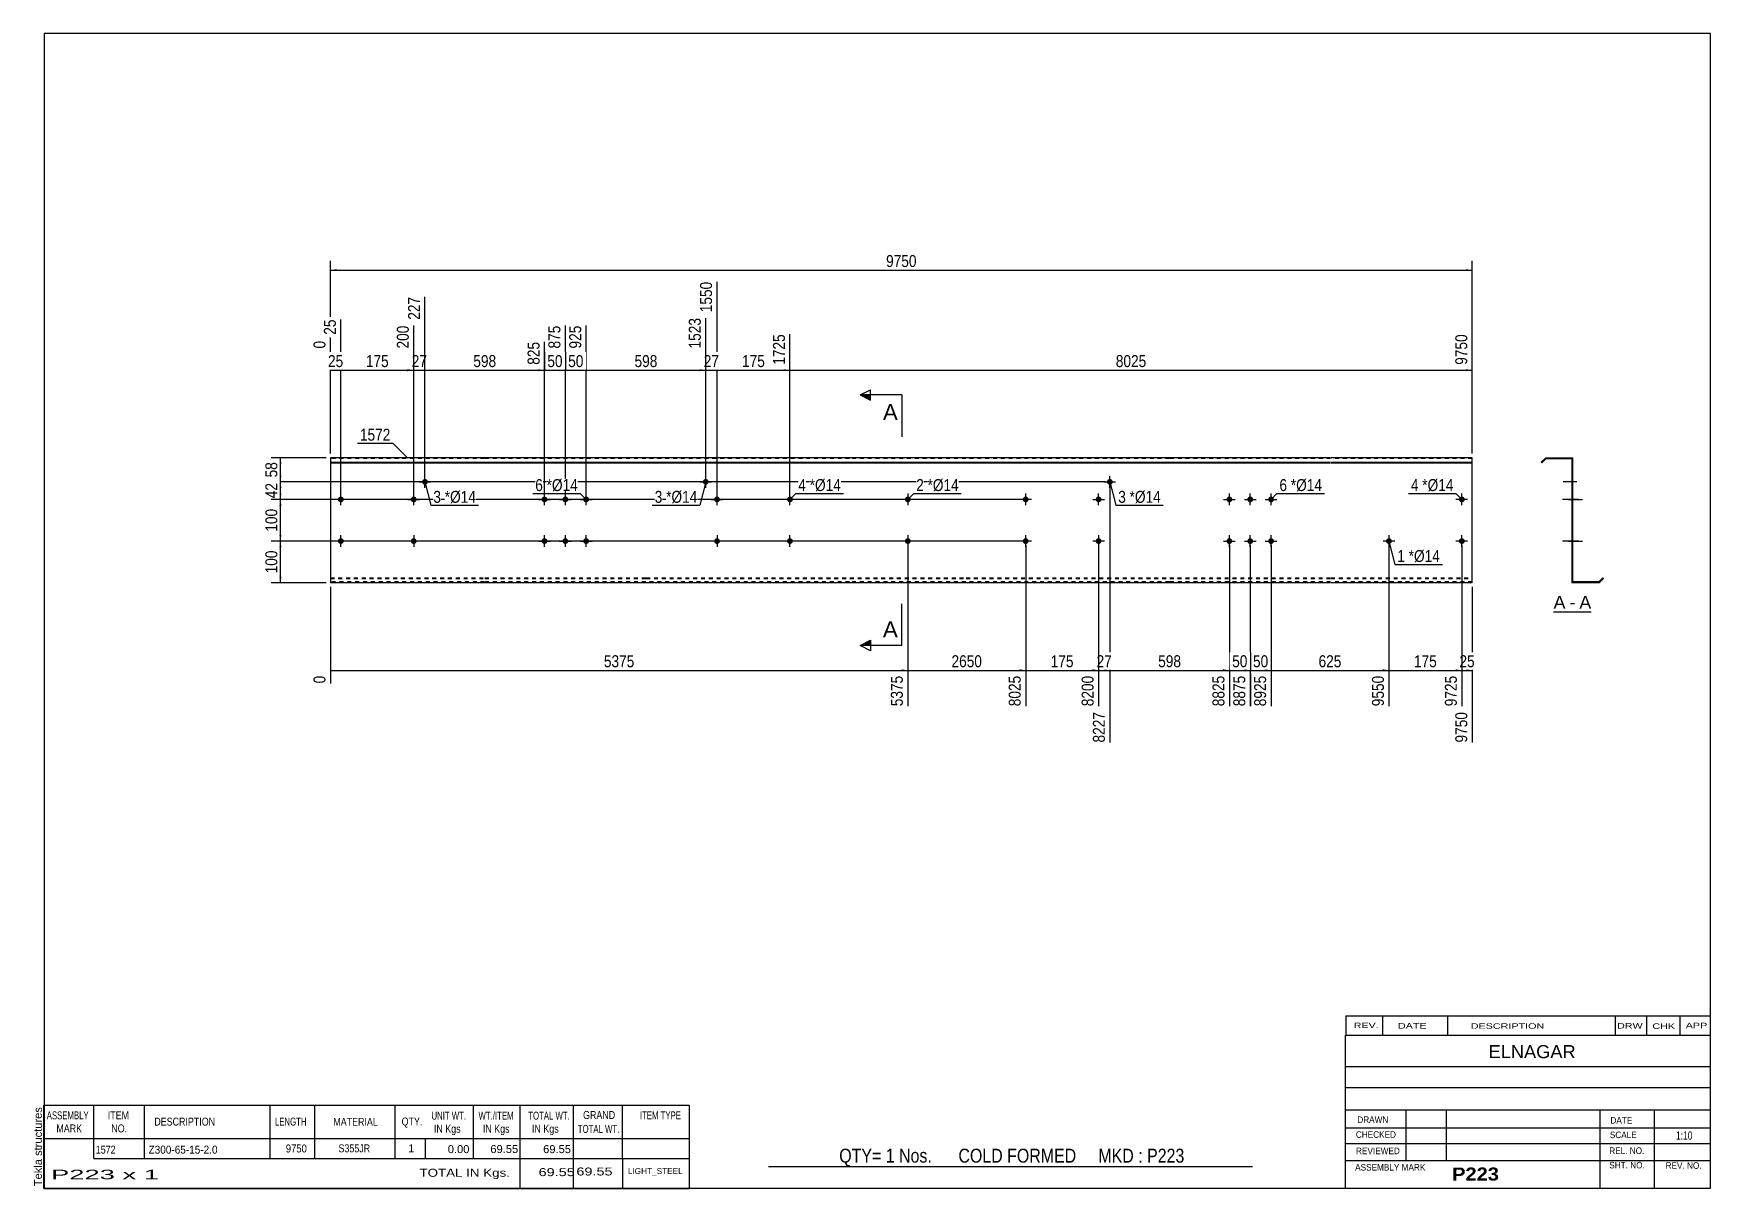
# Model space of a CAD drawing. Header units: millimetres. Extents: x -71 to 331, y -160 to 117.
import ezdxf

# ---------------------------------------------------------------- set-up
doc = ezdxf.new("R2010")
doc.units = ezdxf.units.MM
doc.linetypes.add('DXK_LINE_DOT1', pattern=[1.8814, 0.9407, -0.9407])
doc.styles.add('Arial', font='ARIAL.TTF', dxfattribs={"height": 0.2})
doc.styles.add('Arial Bold', font='ARIALBD.TTF', dxfattribs={"height": 0.2})
doc.styles.add('Arial Narrow', font='ARIALN.TTF', dxfattribs={"height": 0.2})

# ---------------------------------------------------------------- blocks, each defined once
blk = doc.blocks.new('Unknown-629084921-1988')
at = {"color": 5, "linetype": 'Continuous'}
for p, q in [((331.25, 116.75), (-68.75, 116.75)), ((-68.75, 116.75), (-68.75, -160.25)), ((331.25, -160.25), (331.25, 116.75)), ((-68.75, -160.25), (331.25, -160.25))]:
    blk.add_line(p, q, dxfattribs=at)
at = {"color": 174, "linetype": 'Continuous', "style": 'Arial'}
blk.add_text('Tekla structures', height=1.9102, rotation=90, dxfattribs=at).set_placement((-69.25, -159.75))
blk = doc.blocks.new('Unknown-629084921-12 - 1240')
at = {"color": 7, "linetype": 'Continuous'}
blk.add_line((293.6, -21.95), (302.63, -21.95), dxfattribs=at)
at = {"color": 0, "linetype": 'Continuous'}
blk.add_wipeout([(296.44, -21.2), (296.44, -18), (293.6, -18), (293.6, -21.2)], dxfattribs=at)
blk.add_wipeout([(298.82, -21.2), (298.82, -18), (297.4, -18), (297.4, -21.2)], dxfattribs=at)
at = {"color": 96, "linetype": 'Continuous', "style": 'Arial'}
blk.add_text('A', height=3.06, dxfattribs=at).set_placement((293.6, -21.2))
at = {"color": 0, "linetype": 'Continuous'}
blk.add_wipeout([(302.63, -21.2), (302.63, -18), (299.78, -18), (299.78, -21.2)], dxfattribs=at)
at = {"color": 96, "linetype": 'Continuous', "style": 'Arial'}
for s, p in [('-', (297.4, -21.2)), ('A', (299.78, -21.2))]:
    blk.add_text(s, height=3.06, dxfattribs=at).set_placement(p)
blk = doc.blocks.new('Bolt-629084921-1223 - 1203')
at = {"linetype": 'Continuous'}
blk.add_hatch(color=3, dxfattribs=at).paths.add_polyline_path([(19.3, 5, -1), (20.7, 5, -1)])
at = {"color": 3, "linetype": 'Continuous'}
for p, q in [((18.6, 5), (21.4, 5)), ((20, 3.6), (20, 6.4))]:
    blk.add_line(p, q, dxfattribs=at)
blk = doc.blocks.new('Part-629084921-1218 - 1203')
at = {"color": 2, "linetype": 'Continuous'}
for p, q in [((0, 15), (0, -15)), ((37, 15), (0, 15)), ((0, 13.94), (37, 13.94)), ((0, 13.8), (37, 13.8)), ((75.69, 15), (37.1, 15)), ((37.1, 13.94), (75.69, 13.94)), ((37.1, 13.8), (75.69, 13.8)), ((124.59, 15), (75.79, 15)), ((75.79, 13.94), (124.59, 13.94)), ((75.79, 13.8), (124.59, 13.8)), ((152.49, 15), (124.69, 15)), ((124.69, 13.94), (152.49, 13.94)), ((124.69, 13.8), (152.49, 13.8)), ((201.38, 15), (152.59, 15)), ((152.59, 13.94), (201.38, 13.94)), ((152.59, 13.8), (201.38, 13.8)), ((240.07, 15), (201.48, 15)), ((201.48, 13.94), (240.07, 13.94)), ((201.48, 13.8), (240.07, 13.8)), ((274.07, 15), (240.17, 15)), ((240.17, 13.94), (274.07, 13.94)), ((240.17, 13.8), (274.07, 13.8)), ((274.07, 13.94), (274.07, 15)), ((274.07, -15), (274.07, 13.94)), ((37, -15), (0, -15)), ((75.69, -15), (37.1, -15)), ((124.59, -15), (75.79, -15)), ((152.49, -15), (124.69, -15)), ((201.38, -15), (152.59, -15)), ((240.07, -15), (201.48, -15)), ((274.07, -15), (240.17, -15))]:
    blk.add_line(p, q, dxfattribs=at)
at = {"color": 7, "linetype": 'DXK_LINE_DOT1'}
for p, q in [((37, 14.8), (0, 14.8)), ((75.69, 14.8), (37.1, 14.8)), ((124.59, 14.8), (75.79, 14.8)), ((152.49, 14.8), (124.69, 14.8)), ((201.38, 14.8), (152.59, 14.8)), ((240.07, 14.8), (201.48, 14.8)), ((274.07, 14.8), (240.17, 14.8)), ((0, -13.8), (37, -13.8)), ((0, -13.94), (37, -13.94)), ((37, -14.8), (0, -14.8)), ((37.1, -13.8), (75.69, -13.8)), ((37.1, -13.94), (75.69, -13.94)), ((75.69, -14.8), (37.1, -14.8)), ((75.79, -13.8), (124.59, -13.8)), ((75.79, -13.94), (124.59, -13.94)), ((124.59, -14.8), (75.79, -14.8)), ((124.69, -13.8), (152.49, -13.8)), ((124.69, -13.94), (152.49, -13.94)), ((152.49, -14.8), (124.69, -14.8)), ((152.59, -13.8), (201.38, -13.8)), ((152.59, -13.94), (201.38, -13.94)), ((201.38, -14.8), (152.59, -14.8)), ((201.48, -13.8), (240.07, -13.8)), ((201.48, -13.94), (240.07, -13.94)), ((240.07, -14.8), (201.48, -14.8)), ((240.17, -13.8), (274.07, -13.8)), ((240.17, -13.94), (274.07, -13.94)), ((274.07, -14.8), (240.17, -14.8))]:
    blk.add_line(p, q, dxfattribs=at)
blk = doc.blocks.new('Bolt-629084921-1219 - 1203')
at = {"linetype": 'Continuous'}
for points in [[(50.69, 5, -1), (52.09, 5, -1)], [(55.69, 5, -1), (57.09, 5, -1)], [(60.69, 5, -1), (62.09, 5, -1)], [(50.69, -5, -1), (52.09, -5, -1)], [(55.69, -5, -1), (57.09, -5, -1)], [(60.69, -5, -1), (62.09, -5, -1)]]:
    blk.add_hatch(color=3, dxfattribs=at).paths.add_polyline_path(points)
at = {"color": 3, "linetype": 'Continuous'}
for p, q in [((49.99, 5), (52.79, 5)), ((51.39, 3.6), (51.39, 6.4)), ((54.99, 5), (57.79, 5)), ((56.39, 3.6), (56.39, 6.4)), ((59.99, 5), (62.79, 5)), ((61.39, 3.6), (61.39, 6.4)), ((51.39, -6.4), (51.39, -3.6)), ((56.39, -6.4), (56.39, -3.6)), ((61.39, -6.4), (61.39, -3.6)), ((49.99, -5), (52.79, -5)), ((54.99, -5), (57.79, -5)), ((59.99, -5), (62.79, -5))]:
    blk.add_line(p, q, dxfattribs=at)
blk = doc.blocks.new('Bolt-629084921-1220 - 1203')
at = {"linetype": 'Continuous'}
blk.add_hatch(color=3, dxfattribs=at).paths.add_polyline_path([(22, 9.21, -1), (23.4, 9.21, -1)])
at = {"color": 3, "linetype": 'Continuous'}
for p, q in [((21.3, 9.21), (24.1, 9.21)), ((22.7, 7.81), (22.7, 10.61))]:
    blk.add_line(p, q, dxfattribs=at)
blk = doc.blocks.new('Bolt-629084921-1221 - 1203')
at = {"linetype": 'Continuous'}
blk.add_hatch(color=3, dxfattribs=at).paths.add_polyline_path([(89.39, 9.21, -1), (90.79, 9.21, -1)])
at = {"color": 3, "linetype": 'Continuous'}
for p, q in [((88.69, 9.21), (91.49, 9.21)), ((90.09, 7.81), (90.09, 10.61))]:
    blk.add_line(p, q, dxfattribs=at)
blk = doc.blocks.new('Bolt-629084921-1222 - 1203')
at = {"linetype": 'Continuous'}
blk.add_hatch(color=3, dxfattribs=at).paths.add_polyline_path([(20.7, -5, -1), (19.3, -5, -1)])
at = {"color": 3, "linetype": 'Continuous'}
for p, q in [((20, -3.6), (20, -6.4)), ((21.4, -5), (18.6, -5))]:
    blk.add_line(p, q, dxfattribs=at)
blk = doc.blocks.new('Bolt-629084921-1224 - 1203')
at = {"linetype": 'Continuous'}
for points in [[(215.08, 5, -1), (216.48, 5, -1)], [(220.08, 5, -1), (221.48, 5, -1)], [(225.08, 5, -1), (226.48, 5, -1)], [(215.08, -5, -1), (216.48, -5, -1)], [(220.08, -5, -1), (221.48, -5, -1)], [(225.08, -5, -1), (226.48, -5, -1)]]:
    blk.add_hatch(color=3, dxfattribs=at).paths.add_polyline_path(points)
at = {"color": 3, "linetype": 'Continuous'}
for p, q in [((214.38, 5), (217.18, 5)), ((215.78, 3.6), (215.78, 6.4)), ((219.38, 5), (222.18, 5)), ((220.78, 3.6), (220.78, 6.4)), ((224.38, 5), (227.18, 5)), ((225.78, 3.6), (225.78, 6.4)), ((215.78, -6.4), (215.78, -3.6)), ((220.78, -6.4), (220.78, -3.6)), ((225.78, -6.4), (225.78, -3.6)), ((214.38, -5), (217.18, -5)), ((219.38, -5), (222.18, -5)), ((224.38, -5), (227.18, -5))]:
    blk.add_line(p, q, dxfattribs=at)
blk = doc.blocks.new('Bolt-629084921-1225 - 1203')
at = {"linetype": 'Continuous'}
blk.add_hatch(color=3, dxfattribs=at).paths.add_polyline_path([(186.38, 9.21, -1), (187.78, 9.21, -1)])
at = {"color": 3, "linetype": 'Continuous'}
for p, q in [((185.68, 9.21), (188.48, 9.21)), ((187.08, 7.81), (187.08, 10.61))]:
    blk.add_line(p, q, dxfattribs=at)
blk = doc.blocks.new('Bolt-629084921-1226 - 1203')
at = {"linetype": 'Continuous'}
blk.add_hatch(color=3, dxfattribs=at).paths.add_polyline_path([(185.08, -5, -1), (183.68, -5, -1)])
at = {"color": 3, "linetype": 'Continuous'}
for p, q in [((184.38, -3.6), (184.38, -6.4)), ((185.78, -5), (182.98, -5))]:
    blk.add_line(p, q, dxfattribs=at)
blk = doc.blocks.new('Bolt-629084921-1227 - 1203')
at = {"linetype": 'Continuous'}
blk.add_hatch(color=3, dxfattribs=at).paths.add_polyline_path([(183.68, 5, -1), (185.08, 5, -1)])
at = {"color": 3, "linetype": 'Continuous'}
for p, q in [((182.98, 5), (185.78, 5)), ((184.38, 3.6), (184.38, 6.4))]:
    blk.add_line(p, q, dxfattribs=at)
blk = doc.blocks.new('Bolt-629084921-1228 - 1203')
at = {"linetype": 'Continuous'}
blk.add_hatch(color=3, dxfattribs=at).paths.add_polyline_path([(254.77, -5, -1), (253.37, -5, -1)])
at = {"color": 3, "linetype": 'Continuous'}
for p, q in [((254.07, -3.6), (254.07, -6.4)), ((255.47, -5), (252.67, -5))]:
    blk.add_line(p, q, dxfattribs=at)
blk = doc.blocks.new('Bolt-629084921-1229 - 1203')
at = {"linetype": 'Continuous'}
for points in [[(166.18, 5, -1), (167.58, 5, -1)], [(270.87, 5, -1), (272.27, 5, -1)]]:
    blk.add_hatch(color=3, dxfattribs=at).paths.add_polyline_path(points)
at = {"color": 3, "linetype": 'Continuous'}
for p, q in [((168.28, 5), (165.48, 5)), ((166.88, 3.6), (166.88, 6.4)), ((272.97, 5), (270.17, 5)), ((271.57, 3.6), (271.57, 6.4))]:
    blk.add_line(p, q, dxfattribs=at)
blk = doc.blocks.new('Bolt-629084921-1230 - 1203')
at = {"linetype": 'Continuous'}
for points in [[(166.18, -5, -1), (167.58, -5, -1)], [(270.87, -5, -1), (272.27, -5, -1)]]:
    blk.add_hatch(color=3, dxfattribs=at).paths.add_polyline_path(points)
at = {"color": 3, "linetype": 'Continuous'}
for p, q in [((166.88, -6.4), (166.88, -3.6)), ((271.57, -6.4), (271.57, -3.6)), ((168.28, -5), (165.48, -5)), ((272.97, -5), (270.17, -5))]:
    blk.add_line(p, q, dxfattribs=at)
blk = doc.blocks.new('Bolt-629084921-1231 - 1203')
at = {"linetype": 'Continuous'}
blk.add_hatch(color=3, dxfattribs=at).paths.add_polyline_path([(92.09, 5, -1), (93.49, 5, -1)])
at = {"color": 3, "linetype": 'Continuous'}
for p, q in [((91.39, 5), (94.19, 5)), ((92.79, 3.6), (92.79, 6.4))]:
    blk.add_line(p, q, dxfattribs=at)
blk = doc.blocks.new('Bolt-629084921-1232 - 1203')
at = {"linetype": 'Continuous'}
blk.add_hatch(color=3, dxfattribs=at).paths.add_polyline_path([(93.49, -5, -1), (92.09, -5, -1)])
at = {"color": 3, "linetype": 'Continuous'}
for p, q in [((92.79, -3.6), (92.79, -6.4)), ((94.19, -5), (91.39, -5))]:
    blk.add_line(p, q, dxfattribs=at)
blk = doc.blocks.new('Bolt-629084921-1233 - 1203')
at = {"linetype": 'Continuous'}
for points in [[(1.8, 5, -1), (3.2, 5, -1)], [(109.59, 5, -1), (110.99, 5, -1)]]:
    blk.add_hatch(color=3, dxfattribs=at).paths.add_polyline_path(points)
at = {"color": 3, "linetype": 'Continuous'}
for p, q in [((3.9, 5), (1.1, 5)), ((2.5, 3.6), (2.5, 6.4)), ((111.69, 5), (108.89, 5)), ((110.29, 3.6), (110.29, 6.4))]:
    blk.add_line(p, q, dxfattribs=at)
blk = doc.blocks.new('Bolt-629084921-1234 - 1203')
at = {"linetype": 'Continuous'}
for points in [[(1.8, -5, -1), (3.2, -5, -1)], [(109.59, -5, -1), (110.99, -5, -1)]]:
    blk.add_hatch(color=3, dxfattribs=at).paths.add_polyline_path(points)
at = {"color": 3, "linetype": 'Continuous'}
for p, q in [((2.5, -6.4), (2.5, -3.6)), ((110.29, -6.4), (110.29, -3.6)), ((3.9, -5), (1.1, -5)), ((111.69, -5), (108.89, -5))]:
    blk.add_line(p, q, dxfattribs=at)
blk = doc.blocks.new('Bolt-629084921-1235 - 1203')
at = {"linetype": 'Continuous'}
for points in [[(139.29, 5, -1), (137.89, 5, -1)], [(139.29, -5, -1), (137.89, -5, -1)]]:
    blk.add_hatch(color=3, dxfattribs=at).paths.add_polyline_path(points)
at = {"color": 3, "linetype": 'Continuous'}
for p, q in [((139.99, 5), (137.19, 5)), ((138.59, 6.4), (138.59, 3.6)), ((138.59, -3.6), (138.59, -6.4)), ((139.99, -5), (137.19, -5))]:
    blk.add_line(p, q, dxfattribs=at)
blk = doc.blocks.new('Bolt-629084921-1248 - 1240')
at = {"linetype": 'Continuous'}
for points in [[(298.01, 5.7), (298.01, 4.3), (298.21, 4.3), (298.21, 5.7)], [(298.01, 5.7), (298.01, 4.3), (298.21, 4.3), (298.21, 5.7)], [(298.01, 5.7), (298.01, 4.3), (298.21, 4.3), (298.21, 5.7)], [(298.01, -4.3), (298.01, -5.7), (298.21, -5.7), (298.21, -4.3)], [(298.01, -4.3), (298.01, -5.7), (298.21, -5.7), (298.21, -4.3)], [(298.01, -4.3), (298.01, -5.7), (298.21, -5.7), (298.21, -4.3)]]:
    blk.add_hatch(color=3, dxfattribs=at).paths.add_polyline_path(points)
at = {"color": 3, "linetype": 'Continuous'}
for p, q in [((299.54, 5), (295.74, 5)), ((299.54, 5), (295.74, 5)), ((299.54, 5), (295.74, 5)), ((298.21, 5.7), (298.01, 5.7)), ((298.21, 5.7), (298.01, 5.7)), ((298.21, 5.7), (298.01, 5.7)), ((298.21, 4.3), (298.01, 4.3)), ((298.21, 4.3), (298.01, 4.3)), ((298.21, 4.3), (298.01, 4.3)), ((299.54, -5), (295.74, -5)), ((299.54, -5), (295.74, -5)), ((299.54, -5), (295.74, -5)), ((298.21, -4.3), (298.01, -4.3)), ((298.21, -4.3), (298.01, -4.3)), ((298.21, -4.3), (298.01, -4.3)), ((298.21, -5.7), (298.01, -5.7)), ((298.21, -5.7), (298.01, -5.7)), ((298.21, -5.7), (298.01, -5.7))]:
    blk.add_line(p, q, dxfattribs=at)
blk = doc.blocks.new('Part-629084921-1242 - 1240')
at = {"color": 2, "linetype": 'Continuous'}
for p, q in [((291.71, 15), (290.65, 13.94)), ((290.65, 13.94), (290.79, 13.8)), ((290.79, 13.8), (291.79, 14.8)), ((291.71, 15), (298.21, 15)), ((291.79, 14.8), (298.01, 14.8)), ((298.01, 14.8), (298.01, -15)), ((298.21, -14.8), (298.21, 15)), ((304.51, -15), (298.01, -15)), ((304.43, -14.8), (298.21, -14.8)), ((305.43, -13.8), (304.43, -14.8)), ((304.51, -15), (305.57, -13.94)), ((305.57, -13.94), (305.43, -13.8))]:
    blk.add_line(p, q, dxfattribs=at)
blk = doc.blocks.new('Bolt-629084921-1243 - 1240')
at = {"linetype": 'Continuous'}
for points in [[(298.01, 5.7), (298.01, 4.3), (298.21, 4.3), (298.21, 5.7)], [(298.01, 5.7), (298.01, 4.3), (298.21, 4.3), (298.21, 5.7)], [(298.01, 5.7), (298.01, 4.3), (298.21, 4.3), (298.21, 5.7)], [(298.01, -4.3), (298.01, -5.7), (298.21, -5.7), (298.21, -4.3)], [(298.01, -4.3), (298.01, -5.7), (298.21, -5.7), (298.21, -4.3)], [(298.01, -4.3), (298.01, -5.7), (298.21, -5.7), (298.21, -4.3)]]:
    blk.add_hatch(color=3, dxfattribs=at).paths.add_polyline_path(points)
at = {"color": 3, "linetype": 'Continuous'}
for p, q in [((299.51, 5), (295.71, 5)), ((299.51, 5), (295.71, 5)), ((299.51, 5), (295.71, 5)), ((298.21, 5.7), (298.01, 5.7)), ((298.21, 5.7), (298.01, 5.7)), ((298.21, 5.7), (298.01, 5.7)), ((298.21, 4.3), (298.01, 4.3)), ((298.21, 4.3), (298.01, 4.3)), ((298.21, 4.3), (298.01, 4.3)), ((299.51, -5), (295.71, -5)), ((299.51, -5), (295.71, -5)), ((299.51, -5), (295.71, -5)), ((298.21, -4.3), (298.01, -4.3)), ((298.21, -4.3), (298.01, -4.3)), ((298.21, -4.3), (298.01, -4.3)), ((298.21, -5.7), (298.01, -5.7)), ((298.21, -5.7), (298.01, -5.7)), ((298.21, -5.7), (298.01, -5.7))]:
    blk.add_line(p, q, dxfattribs=at)
blk = doc.blocks.new('Bolt-629084921-1244 - 1240')
at = {"linetype": 'Continuous'}
blk.add_hatch(color=3, dxfattribs=at).paths.add_polyline_path([(298.01, 9.91), (298.01, 8.51), (298.21, 8.51), (298.21, 9.91)])
at = {"color": 3, "linetype": 'Continuous'}
for p, q in [((299.16, 9.21), (295.86, 9.21)), ((298.21, 9.91), (298.01, 9.91)), ((298.21, 8.51), (298.01, 8.51))]:
    blk.add_line(p, q, dxfattribs=at)
blk = doc.blocks.new('Bolt-629084921-1245 - 1240')
at = {"linetype": 'Continuous'}
blk.add_hatch(color=3, dxfattribs=at).paths.add_polyline_path([(298.01, 9.91), (298.01, 8.51), (298.21, 8.51), (298.21, 9.91)])
at = {"color": 3, "linetype": 'Continuous'}
for p, q in [((299.16, 9.21), (295.86, 9.21)), ((298.21, 9.91), (298.01, 9.91)), ((298.21, 8.51), (298.01, 8.51))]:
    blk.add_line(p, q, dxfattribs=at)
blk = doc.blocks.new('Bolt-629084921-1246 - 1240')
at = {"linetype": 'Continuous'}
blk.add_hatch(color=3, dxfattribs=at).paths.add_polyline_path([(298.21, -5.7), (298.21, -4.3), (298.01, -4.3), (298.01, -5.7)])
at = {"color": 3, "linetype": 'Continuous'}
for p, q in [((298.21, -4.3), (298.01, -4.3)), ((299.01, -5), (298.01, -5)), ((298.21, -5.7), (298.01, -5.7))]:
    blk.add_line(p, q, dxfattribs=at)
blk = doc.blocks.new('Bolt-629084921-1247 - 1240')
at = {"linetype": 'Continuous'}
blk.add_hatch(color=3, dxfattribs=at).paths.add_polyline_path([(298.01, 5.7), (298.01, 4.3), (298.21, 4.3), (298.21, 5.7)])
at = {"color": 3, "linetype": 'Continuous'}
for p, q in [((299.16, 5), (295.86, 5)), ((298.21, 5.7), (298.01, 5.7)), ((298.21, 4.3), (298.01, 4.3))]:
    blk.add_line(p, q, dxfattribs=at)
blk = doc.blocks.new('Bolt-629084921-1249 - 1240')
at = {"linetype": 'Continuous'}
blk.add_hatch(color=3, dxfattribs=at).paths.add_polyline_path([(298.01, 9.91), (298.01, 8.51), (298.21, 8.51), (298.21, 9.91)])
at = {"color": 3, "linetype": 'Continuous'}
for p, q in [((299.16, 9.21), (295.86, 9.21)), ((298.21, 9.91), (298.01, 9.91)), ((298.21, 8.51), (298.01, 8.51))]:
    blk.add_line(p, q, dxfattribs=at)
blk = doc.blocks.new('Bolt-629084921-1250 - 1240')
at = {"linetype": 'Continuous'}
blk.add_hatch(color=3, dxfattribs=at).paths.add_polyline_path([(298.21, -5.7), (298.21, -4.3), (298.01, -4.3), (298.01, -5.7)])
at = {"color": 3, "linetype": 'Continuous'}
for p, q in [((299.04, -5), (297.99, -5)), ((298.21, -4.3), (298.01, -4.3)), ((298.21, -5.7), (298.01, -5.7))]:
    blk.add_line(p, q, dxfattribs=at)
blk = doc.blocks.new('Bolt-629084921-1251 - 1240')
at = {"linetype": 'Continuous'}
blk.add_hatch(color=3, dxfattribs=at).paths.add_polyline_path([(298.01, 5.7), (298.01, 4.3), (298.21, 4.3), (298.21, 5.7)])
at = {"color": 3, "linetype": 'Continuous'}
for p, q in [((299.16, 5), (295.86, 5)), ((298.21, 5.7), (298.01, 5.7)), ((298.21, 4.3), (298.01, 4.3))]:
    blk.add_line(p, q, dxfattribs=at)
blk = doc.blocks.new('Bolt-629084921-1252 - 1240')
at = {"linetype": 'Continuous'}
blk.add_hatch(color=3, dxfattribs=at).paths.add_polyline_path([(298.21, -5.7), (298.21, -4.3), (298.01, -4.3), (298.01, -5.7)])
at = {"color": 3, "linetype": 'Continuous'}
for p, q in [((298.21, -4.3), (298.01, -4.3)), ((299.01, -5), (298.01, -5)), ((298.21, -5.7), (298.01, -5.7))]:
    blk.add_line(p, q, dxfattribs=at)
blk = doc.blocks.new('Bolt-629084921-1253 - 1240')
at = {"linetype": 'Continuous'}
blk.add_hatch(color=3, dxfattribs=at).paths.add_polyline_path([(298.01, 5.7), (298.01, 4.3), (298.21, 4.3), (298.21, 5.7)])
blk.add_hatch(color=3, dxfattribs=at).paths.add_polyline_path([(298.01, 5.7), (298.01, 4.3), (298.21, 4.3), (298.21, 5.7)])
at = {"color": 3, "linetype": 'Continuous'}
for p, q in [((297.19, 5), (300.49, 5)), ((297.19, 5), (300.49, 5)), ((298.01, 5.7), (298.21, 5.7)), ((298.01, 5.7), (298.21, 5.7)), ((298.01, 4.3), (298.21, 4.3)), ((298.01, 4.3), (298.21, 4.3))]:
    blk.add_line(p, q, dxfattribs=at)
blk = doc.blocks.new('Bolt-629084921-1254 - 1240')
at = {"linetype": 'Continuous'}
blk.add_hatch(color=3, dxfattribs=at).paths.add_polyline_path([(298.01, -4.3), (298.01, -5.7), (298.21, -5.7), (298.21, -4.3)])
blk.add_hatch(color=3, dxfattribs=at).paths.add_polyline_path([(298.01, -4.3), (298.01, -5.7), (298.21, -5.7), (298.21, -4.3)])
at = {"color": 3, "linetype": 'Continuous'}
for p, q in [((297.19, -5), (300.49, -5)), ((297.19, -5), (300.49, -5)), ((298.01, -4.3), (298.21, -4.3)), ((298.01, -4.3), (298.21, -4.3)), ((298.01, -5.7), (298.21, -5.7)), ((298.01, -5.7), (298.21, -5.7))]:
    blk.add_line(p, q, dxfattribs=at)
blk = doc.blocks.new('Bolt-629084921-1255 - 1240')
at = {"linetype": 'Continuous'}
blk.add_hatch(color=3, dxfattribs=at).paths.add_polyline_path([(298.01, 5.7), (298.01, 4.3), (298.21, 4.3), (298.21, 5.7)])
at = {"color": 3, "linetype": 'Continuous'}
for p, q in [((299.16, 5), (295.86, 5)), ((298.21, 5.7), (298.01, 5.7)), ((298.21, 4.3), (298.01, 4.3))]:
    blk.add_line(p, q, dxfattribs=at)
blk = doc.blocks.new('Bolt-629084921-1256 - 1240')
at = {"linetype": 'Continuous'}
blk.add_hatch(color=3, dxfattribs=at).paths.add_polyline_path([(298.21, -5.7), (298.21, -4.3), (298.01, -4.3), (298.01, -5.7)])
at = {"color": 3, "linetype": 'Continuous'}
for p, q in [((298.21, -4.3), (298.01, -4.3)), ((299.01, -5), (298.01, -5)), ((298.21, -5.7), (298.01, -5.7))]:
    blk.add_line(p, q, dxfattribs=at)
blk = doc.blocks.new('Bolt-629084921-1257 - 1240')
at = {"linetype": 'Continuous'}
blk.add_hatch(color=3, dxfattribs=at).paths.add_polyline_path([(298.01, 5.7), (298.01, 4.3), (298.21, 4.3), (298.21, 5.7)])
blk.add_hatch(color=3, dxfattribs=at).paths.add_polyline_path([(298.01, 5.7), (298.01, 4.3), (298.21, 4.3), (298.21, 5.7)])
at = {"color": 3, "linetype": 'Continuous'}
for p, q in [((297.21, 5), (300.51, 5)), ((297.21, 5), (300.51, 5)), ((298.01, 5.7), (298.21, 5.7)), ((298.01, 5.7), (298.21, 5.7)), ((298.01, 4.3), (298.21, 4.3)), ((298.01, 4.3), (298.21, 4.3))]:
    blk.add_line(p, q, dxfattribs=at)
blk = doc.blocks.new('Bolt-629084921-1258 - 1240')
at = {"linetype": 'Continuous'}
blk.add_hatch(color=3, dxfattribs=at).paths.add_polyline_path([(298.01, -4.3), (298.01, -5.7), (298.21, -5.7), (298.21, -4.3)])
blk.add_hatch(color=3, dxfattribs=at).paths.add_polyline_path([(298.01, -4.3), (298.01, -5.7), (298.21, -5.7), (298.21, -4.3)])
at = {"color": 3, "linetype": 'Continuous'}
for p, q in [((297.21, -5), (300.51, -5)), ((297.21, -5), (300.51, -5)), ((298.01, -4.3), (298.21, -4.3)), ((298.01, -4.3), (298.21, -4.3)), ((298.01, -5.7), (298.21, -5.7)), ((298.01, -5.7), (298.21, -5.7))]:
    blk.add_line(p, q, dxfattribs=at)
blk = doc.blocks.new('Bolt-629084921-1259 - 1240')
at = {"linetype": 'Continuous'}
for points in [[(298.21, 4.3), (298.21, 5.7), (298.01, 5.7), (298.01, 4.3)], [(298.21, -5.7), (298.21, -4.3), (298.01, -4.3), (298.01, -5.7)]]:
    blk.add_hatch(color=3, dxfattribs=at).paths.add_polyline_path(points)
at = {"color": 3, "linetype": 'Continuous'}
for p, q in [((298.21, 5), (296.01, 5)), ((298.21, 5.7), (298.01, 5.7)), ((298.21, 4.3), (298.01, 4.3)), ((298.21, -5), (296.01, -5)), ((298.21, -4.3), (298.01, -4.3)), ((298.21, -5.7), (298.01, -5.7))]:
    blk.add_line(p, q, dxfattribs=at)
blk = doc.blocks.new('StraightDimension-629084921-1328 - 1203')
at = {"linetype": 'Continuous'}
blk.add_hatch(color=7, dxfattribs=at).paths.add_polyline_path([(21.2, 36.25), (22.7, 36), (21.2, 35.75)])
at = {"color": 7, "linetype": 'Continuous'}
for p, q in [((22.7, 10.21), (22.7, 53.58)), ((20, 6), (20, 46.68)), ((20, 36), (22.7, 36))]:
    blk.add_line(p, q, dxfattribs=at)
at = {"color": 0, "linetype": 'Continuous'}
blk.add_wipeout([(22.1, 54.18), (17.9, 54.18), (17.9, 47.5), (22.1, 47.5)], dxfattribs=at)
at = {"color": 0}
blk.add_wipeout([(23.78, 36.15), (23.78, 40.35), (18.92, 40.35), (18.92, 36.15)], dxfattribs=at)
at = {"color": 3, "linetype": 'Continuous', "style": 'Arial Narrow'}
blk.add_text('227', height=2.863, rotation=90.0002, dxfattribs=at).set_placement((21.5, 48.1))
at = {"color": 3, "style": 'Arial Narrow'}
blk.add_text('27', height=2.863, dxfattribs=at).set_placement((19.52, 36.75))
blk = doc.blocks.new('StraightDimension-629084921-1279 - 1203')
at = {"linetype": 'Continuous'}
blk.add_hatch(color=7, dxfattribs=at).paths.add_polyline_path([(214.28, -35.75), (215.78, -36), (214.28, -36.25)])
at = {"color": 7, "linetype": 'Continuous'}
for p, q in [((187.08, 8.21), (187.08, -53.31)), ((215.78, -6), (215.78, -44.61)), ((187.08, -36), (215.78, -36))]:
    blk.add_line(p, q, dxfattribs=at)
at = {"color": 0}
blk.add_wipeout([(204.77, -35.85), (204.77, -31.65), (198.09, -31.65), (198.09, -35.85)], dxfattribs=at)
at = {"color": 0, "linetype": 'Continuous'}
blk.add_wipeout([(215.18, -36.7), (210.98, -36.7), (210.98, -45.21), (215.18, -45.21)], dxfattribs=at)
at = {"color": 3, "style": 'Arial Narrow'}
blk.add_text('598', height=2.863, dxfattribs=at).set_placement((198.69, -35.25))
at = {"color": 3, "linetype": 'Continuous', "style": 'Arial Narrow'}
blk.add_text('8825', height=2.863, rotation=90.0002, dxfattribs=at).set_placement((214.58, -44.61))
blk = doc.blocks.new('StraightDimension-629084921-1283 - 1203')
at = {"linetype": 'Continuous'}
blk.add_hatch(color=7, dxfattribs=at).paths.add_polyline_path([(137.09, -35.75), (138.59, -36), (137.09, -36.25)])
at = {"color": 7, "linetype": 'Continuous'}
for p, q in [((138.59, -6), (138.59, -44.61)), ((0, -16), (0, -39.13)), ((0, -36), (138.59, -36))]:
    blk.add_line(p, q, dxfattribs=at)
at = {"color": 0}
blk.add_wipeout([(73.55, -35.85), (73.55, -31.65), (65.04, -31.65), (65.04, -35.85)], dxfattribs=at)
at = {"color": 0, "linetype": 'Continuous'}
for points in [[(-0.6, -36.7), (-4.8, -36.7), (-4.8, -39.73), (-0.6, -39.73)], [(137.99, -36.7), (133.79, -36.7), (133.79, -45.21), (137.99, -45.21)]]:
    blk.add_wipeout(points, dxfattribs=at)
at = {"color": 3, "style": 'Arial Narrow'}
blk.add_text('5375', height=2.863, dxfattribs=at).set_placement((65.64, -35.25))
at = {"color": 3, "linetype": 'Continuous', "style": 'Arial Narrow'}
for s, height, p in [('0', 2.86, (-1.2, -39.13)), ('5375', 2.863, (137.39, -44.61))]:
    blk.add_text(s, height=height, rotation=90.0002, dxfattribs=at).set_placement(p)
blk = doc.blocks.new('StraightDimension-629084921-1282 - 1203')
at = {"linetype": 'Continuous'}
blk.add_hatch(color=7, dxfattribs=at).paths.add_polyline_path([(165.38, -35.75), (166.88, -36), (165.38, -36.25)])
at = {"color": 7, "linetype": 'Continuous'}
for p, q in [((138.59, -6), (138.59, -44.61)), ((166.88, -6), (166.88, -44.61)), ((138.59, -36), (166.88, -36))]:
    blk.add_line(p, q, dxfattribs=at)
at = {"color": 0}
blk.add_wipeout([(156.99, -35.85), (156.99, -31.65), (148.48, -31.65), (148.48, -35.85)], dxfattribs=at)
at = {"color": 0, "linetype": 'Continuous'}
blk.add_wipeout([(166.28, -36.7), (162.08, -36.7), (162.08, -45.21), (166.28, -45.21)], dxfattribs=at)
at = {"color": 3, "style": 'Arial Narrow'}
blk.add_text('2650', height=2.863, dxfattribs=at).set_placement((149.08, -35.25))
at = {"color": 3, "linetype": 'Continuous', "style": 'Arial Narrow'}
blk.add_text('8025', height=2.863, rotation=90.0002, dxfattribs=at).set_placement((165.68, -44.61))
blk = doc.blocks.new('StraightDimension-629084921-1280 - 1203')
at = {"linetype": 'Continuous'}
blk.add_hatch(color=7, dxfattribs=at).paths.add_polyline_path([(185.58, -35.75), (187.08, -36), (185.58, -36.25)])
at = {"color": 7, "linetype": 'Continuous'}
for p, q in [((187.08, 8.21), (187.08, -53.31)), ((184.38, -6), (184.38, -44.61)), ((184.38, -36), (187.08, -36))]:
    blk.add_line(p, q, dxfattribs=at)
at = {"color": 0}
blk.add_wipeout([(188.16, -35.85), (188.16, -31.65), (183.3, -31.65), (183.3, -35.85)], dxfattribs=at)
at = {"color": 0, "linetype": 'Continuous'}
blk.add_wipeout([(186.48, -45.4), (182.28, -45.4), (182.28, -53.91), (186.48, -53.91)], dxfattribs=at)
at = {"color": 3, "style": 'Arial Narrow'}
blk.add_text('27', height=2.863, dxfattribs=at).set_placement((183.9, -35.25))
at = {"color": 3, "linetype": 'Continuous', "style": 'Arial Narrow'}
blk.add_text('8227', height=2.863, rotation=90.0002, dxfattribs=at).set_placement((185.88, -53.31))
blk = doc.blocks.new('StraightDimension-629084921-1369 - 1203')
at = {"linetype": 'Continuous'}
for points in [[(-12.25, 13.5), (-12, 15), (-11.75, 13.5)], [(-11.75, 10.71), (-12, 9.21), (-12.25, 10.71)]]:
    blk.add_hatch(color=7, dxfattribs=at).paths.add_polyline_path(points)
at = {"color": 7, "linetype": 'Continuous'}
for p, q in [((-1, 15), (-14.25, 15)), ((-12, 9.21), (-12, 15)), ((186.08, 9.21), (-14.25, 9.21))]:
    blk.add_line(p, q, dxfattribs=at)
at = {"color": 0}
blk.add_wipeout([(-12.15, 14.53), (-16.35, 14.53), (-16.35, 9.68), (-12.15, 9.68)], dxfattribs=at)
at = {"color": 3, "style": 'Arial Narrow'}
blk.add_text('58', height=2.863, rotation=90.0002, dxfattribs=at).set_placement((-12.75, 10.28))
blk = doc.blocks.new('StraightDimension-629084921-1321 - 1203')
at = {"linetype": 'Continuous'}
blk.add_hatch(color=7, dxfattribs=at).paths.add_polyline_path([(272.57, 36.25), (274.07, 36), (272.57, 35.75)])
at = {"color": 7, "linetype": 'Continuous'}
for p, q in [((110.29, 6), (110.29, 44.61)), ((274.07, 16), (274.07, 44.61)), ((110.29, 36), (274.07, 36))]:
    blk.add_line(p, q, dxfattribs=at)
at = {"color": 0, "linetype": 'Continuous'}
blk.add_wipeout([(273.47, 45.21), (269.27, 45.21), (269.27, 36.7), (273.47, 36.7)], dxfattribs=at)
at = {"color": 0}
blk.add_wipeout([(196.44, 36.15), (196.44, 40.35), (187.92, 40.35), (187.92, 36.15)], dxfattribs=at)
at = {"color": 3, "linetype": 'Continuous', "style": 'Arial Narrow'}
blk.add_text('9750', height=2.863, rotation=90.0002, dxfattribs=at).set_placement((272.87, 37.3))
at = {"color": 3, "style": 'Arial Narrow'}
blk.add_text('8025', height=2.863, dxfattribs=at).set_placement((188.52, 36.75))
blk = doc.blocks.new('StraightDimension-629084921-1281 - 1203')
at = {"linetype": 'Continuous'}
blk.add_hatch(color=7, dxfattribs=at).paths.add_polyline_path([(182.88, -35.75), (184.38, -36), (182.88, -36.25)])
at = {"color": 7, "linetype": 'Continuous'}
for p, q in [((166.88, -6), (166.88, -44.61)), ((184.38, -6), (184.38, -44.61)), ((166.88, -36), (184.38, -36))]:
    blk.add_line(p, q, dxfattribs=at)
at = {"color": 0}
blk.add_wipeout([(178.97, -35.85), (178.97, -31.65), (172.29, -31.65), (172.29, -35.85)], dxfattribs=at)
at = {"color": 0, "linetype": 'Continuous'}
blk.add_wipeout([(183.78, -36.7), (179.58, -36.7), (179.58, -45.21), (183.78, -45.21)], dxfattribs=at)
at = {"color": 3, "style": 'Arial Narrow'}
blk.add_text('175', height=2.863, dxfattribs=at).set_placement((172.89, -35.25))
at = {"color": 3, "linetype": 'Continuous', "style": 'Arial Narrow'}
blk.add_text('8200', height=2.863, rotation=90.0002, dxfattribs=at).set_placement((183.18, -44.61))
blk = doc.blocks.new('StraightDimension-629084921-1274 - 1203')
at = {"linetype": 'Continuous'}
blk.add_hatch(color=7, dxfattribs=at).paths.add_polyline_path([(272.57, -35.75), (274.07, -36), (272.57, -36.25)])
at = {"color": 7, "linetype": 'Continuous'}
for p, q in [((271.57, -6), (271.57, -44.61)), ((274.07, -16), (274.07, -53.31)), ((271.57, -36), (274.07, -36))]:
    blk.add_line(p, q, dxfattribs=at)
at = {"color": 0}
blk.add_wipeout([(275.25, -35.85), (275.25, -31.65), (270.4, -31.65), (270.4, -35.85)], dxfattribs=at)
at = {"color": 0, "linetype": 'Continuous'}
blk.add_wipeout([(273.47, -45.4), (269.27, -45.4), (269.27, -53.91), (273.47, -53.91)], dxfattribs=at)
at = {"color": 3, "style": 'Arial Narrow'}
blk.add_text('25', height=2.863, dxfattribs=at).set_placement((271, -35.25))
at = {"color": 3, "linetype": 'Continuous', "style": 'Arial Narrow'}
blk.add_text('9750', height=2.863, rotation=90.0002, dxfattribs=at).set_placement((272.87, -53.31))
blk = doc.blocks.new('StraightDimension-629084921-1275 - 1203')
at = {"linetype": 'Continuous'}
blk.add_hatch(color=7, dxfattribs=at).paths.add_polyline_path([(270.07, -35.75), (271.57, -36), (270.07, -36.25)])
at = {"color": 7, "linetype": 'Continuous'}
for p, q in [((254.07, -6), (254.07, -44.61)), ((271.57, -6), (271.57, -44.61)), ((254.07, -36), (271.57, -36))]:
    blk.add_line(p, q, dxfattribs=at)
at = {"color": 0}
blk.add_wipeout([(266.17, -35.85), (266.17, -31.65), (259.48, -31.65), (259.48, -35.85)], dxfattribs=at)
at = {"color": 0, "linetype": 'Continuous'}
blk.add_wipeout([(270.97, -36.7), (266.77, -36.7), (266.77, -45.21), (270.97, -45.21)], dxfattribs=at)
at = {"color": 3, "style": 'Arial Narrow'}
blk.add_text('175', height=2.863, dxfattribs=at).set_placement((260.08, -35.25))
at = {"color": 3, "linetype": 'Continuous', "style": 'Arial Narrow'}
blk.add_text('9725', height=2.863, rotation=90.0002, dxfattribs=at).set_placement((270.37, -44.61))
blk = doc.blocks.new('StraightDimension-629084921-1403 - 1203')
at = {"linetype": 'Continuous'}
for points in [[(1.5, 59.75), (0, 60), (1.5, 60.25)], [(272.57, 60.25), (274.07, 60), (272.57, 59.75)]]:
    blk.add_hatch(color=7, dxfattribs=at).paths.add_polyline_path(points)
at = {"color": 7, "linetype": 'Continuous'}
for p, q in [((0, 16), (0, 62.25)), ((274.07, 16), (274.07, 62.25)), ((0, 60), (274.07, 60))]:
    blk.add_line(p, q, dxfattribs=at)
at = {"color": 0}
blk.add_wipeout([(141.29, 60.15), (141.29, 64.35), (132.78, 64.35), (132.78, 60.15)], dxfattribs=at)
at = {"color": 3, "style": 'Arial Narrow'}
blk.add_text('9750', height=2.863, dxfattribs=at).set_placement((133.38, 60.75))
blk = doc.blocks.new('StraightDimension-629084921-1276 - 1203')
at = {"linetype": 'Continuous'}
blk.add_hatch(color=7, dxfattribs=at).paths.add_polyline_path([(252.57, -35.75), (254.07, -36), (252.57, -36.25)])
at = {"color": 7, "linetype": 'Continuous'}
for p, q in [((225.78, -6), (225.78, -44.61)), ((254.07, -6), (254.07, -44.61)), ((225.78, -36), (254.07, -36))]:
    blk.add_line(p, q, dxfattribs=at)
at = {"color": 0}
blk.add_wipeout([(243.27, -35.85), (243.27, -31.65), (236.58, -31.65), (236.58, -35.85)], dxfattribs=at)
at = {"color": 0, "linetype": 'Continuous'}
blk.add_wipeout([(253.47, -36.7), (249.27, -36.7), (249.27, -45.21), (253.47, -45.21)], dxfattribs=at)
at = {"color": 3, "style": 'Arial Narrow'}
blk.add_text('625', height=2.863, dxfattribs=at).set_placement((237.18, -35.25))
at = {"color": 3, "linetype": 'Continuous', "style": 'Arial Narrow'}
blk.add_text('9550', height=2.863, rotation=90.0002, dxfattribs=at).set_placement((252.87, -44.61))
blk = doc.blocks.new('StraightDimension-629084921-1277 - 1203')
at = {"linetype": 'Continuous'}
blk.add_hatch(color=7, dxfattribs=at).paths.add_polyline_path([(224.28, -35.75), (225.78, -36), (224.28, -36.25)])
at = {"color": 7, "linetype": 'Continuous'}
for p, q in [((220.78, -6), (220.78, -44.61)), ((225.78, -6), (225.78, -44.61)), ((220.78, -36), (225.78, -36))]:
    blk.add_line(p, q, dxfattribs=at)
at = {"color": 0}
blk.add_wipeout([(225.7, -35.85), (225.7, -31.65), (220.85, -31.65), (220.85, -35.85)], dxfattribs=at)
at = {"color": 0, "linetype": 'Continuous'}
blk.add_wipeout([(225.18, -36.7), (220.98, -36.7), (220.98, -45.21), (225.18, -45.21)], dxfattribs=at)
at = {"color": 3, "style": 'Arial Narrow'}
blk.add_text('50', height=2.863, dxfattribs=at).set_placement((221.45, -35.25))
at = {"color": 3, "linetype": 'Continuous', "style": 'Arial Narrow'}
blk.add_text('8925', height=2.863, rotation=90.0002, dxfattribs=at).set_placement((224.58, -44.61))
blk = doc.blocks.new('StraightDimension-629084921-1278 - 1203')
at = {"linetype": 'Continuous'}
blk.add_hatch(color=7, dxfattribs=at).paths.add_polyline_path([(219.28, -35.75), (220.78, -36), (219.28, -36.25)])
at = {"color": 7, "linetype": 'Continuous'}
for p, q in [((215.78, -6), (215.78, -44.61)), ((220.78, -6), (220.78, -44.61)), ((215.78, -36), (220.78, -36))]:
    blk.add_line(p, q, dxfattribs=at)
at = {"color": 0}
blk.add_wipeout([(220.7, -35.85), (220.7, -31.65), (215.85, -31.65), (215.85, -35.85)], dxfattribs=at)
at = {"color": 0, "linetype": 'Continuous'}
blk.add_wipeout([(220.18, -36.7), (215.98, -36.7), (215.98, -45.21), (220.18, -45.21)], dxfattribs=at)
at = {"color": 3, "style": 'Arial Narrow'}
blk.add_text('50', height=2.863, dxfattribs=at).set_placement((216.45, -35.25))
at = {"color": 3, "linetype": 'Continuous', "style": 'Arial Narrow'}
blk.add_text('8875', height=2.863, rotation=90.0002, dxfattribs=at).set_placement((219.58, -44.61))
blk = doc.blocks.new('StraightDimension-629084921-1322 - 1203')
at = {"linetype": 'Continuous'}
blk.add_hatch(color=7, dxfattribs=at).paths.add_polyline_path([(108.79, 36.25), (110.29, 36), (108.79, 35.75)])
at = {"color": 7, "linetype": 'Continuous'}
for p, q in [((92.79, 6), (92.79, 57.21)), ((110.29, 6), (110.29, 44.61)), ((92.79, 36), (110.29, 36))]:
    blk.add_line(p, q, dxfattribs=at)
at = {"color": 0}
blk.add_wipeout([(104.88, 36.15), (104.88, 40.35), (98.2, 40.35), (98.2, 36.15)], dxfattribs=at)
at = {"color": 0, "linetype": 'Continuous'}
blk.add_wipeout([(109.69, 45.21), (105.49, 45.21), (105.49, 36.7), (109.69, 36.7)], dxfattribs=at)
at = {"color": 3, "linetype": 'Continuous', "style": 'Arial Narrow'}
blk.add_text('1725', height=2.863, rotation=90.0002, dxfattribs=at).set_placement((109.09, 37.3))
at = {"color": 3, "style": 'Arial Narrow'}
blk.add_text('175', height=2.863, dxfattribs=at).set_placement((98.8, 36.75))
blk = doc.blocks.new('StraightDimension-629084921-1323 - 1203')
at = {"linetype": 'Continuous'}
blk.add_hatch(color=7, dxfattribs=at).paths.add_polyline_path([(91.29, 36.25), (92.79, 36), (91.29, 35.75)])
at = {"color": 7, "linetype": 'Continuous'}
for p, q in [((92.79, 6), (92.79, 57.21)), ((90.09, 10.21), (90.09, 48.51)), ((90.09, 36), (92.79, 36))]:
    blk.add_line(p, q, dxfattribs=at)
at = {"color": 0, "linetype": 'Continuous'}
blk.add_wipeout([(92.19, 57.81), (87.99, 57.81), (87.99, 49.3), (92.19, 49.3)], dxfattribs=at)
at = {"color": 0}
blk.add_wipeout([(93.87, 36.15), (93.87, 40.35), (89.01, 40.35), (89.01, 36.15)], dxfattribs=at)
at = {"color": 3, "linetype": 'Continuous', "style": 'Arial Narrow'}
blk.add_text('1550', height=2.863, rotation=90.0002, dxfattribs=at).set_placement((91.59, 49.9))
at = {"color": 3, "style": 'Arial Narrow'}
blk.add_text('27', height=2.863, dxfattribs=at).set_placement((89.61, 36.75))
blk = doc.blocks.new('StraightDimension-629084921-1324 - 1203')
at = {"linetype": 'Continuous'}
blk.add_hatch(color=7, dxfattribs=at).paths.add_polyline_path([(88.59, 36.25), (90.09, 36), (88.59, 35.75)])
at = {"color": 7, "linetype": 'Continuous'}
for p, q in [((90.09, 10.21), (90.09, 48.51)), ((61.39, 6), (61.39, 46.68)), ((61.39, 36), (90.09, 36))]:
    blk.add_line(p, q, dxfattribs=at)
at = {"color": 0, "linetype": 'Continuous'}
blk.add_wipeout([(89.49, 49.11), (85.29, 49.11), (85.29, 40.6), (89.49, 40.6)], dxfattribs=at)
at = {"color": 0}
blk.add_wipeout([(79.08, 36.15), (79.08, 40.35), (72.4, 40.35), (72.4, 36.15)], dxfattribs=at)
at = {"color": 3, "linetype": 'Continuous', "style": 'Arial Narrow'}
blk.add_text('1523', height=2.863, rotation=90.0002, dxfattribs=at).set_placement((88.89, 41.2))
at = {"color": 3, "style": 'Arial Narrow'}
blk.add_text('598', height=2.863, dxfattribs=at).set_placement((73, 36.75))
blk = doc.blocks.new('StraightDimension-629084921-1325 - 1203')
at = {"linetype": 'Continuous'}
blk.add_hatch(color=7, dxfattribs=at).paths.add_polyline_path([(59.89, 36.25), (61.39, 36), (59.89, 35.75)])
at = {"color": 7, "linetype": 'Continuous'}
for p, q in [((56.39, 6), (56.39, 46.68)), ((61.39, 6), (61.39, 46.68)), ((56.39, 36), (61.39, 36))]:
    blk.add_line(p, q, dxfattribs=at)
at = {"color": 0}
blk.add_wipeout([(61.32, 36.15), (61.32, 40.35), (56.47, 40.35), (56.47, 36.15)], dxfattribs=at)
at = {"color": 0, "linetype": 'Continuous'}
blk.add_wipeout([(60.79, 47.28), (56.59, 47.28), (56.59, 40.6), (60.79, 40.6)], dxfattribs=at)
at = {"color": 3, "linetype": 'Continuous', "style": 'Arial Narrow'}
blk.add_text('925', height=2.863, rotation=90.0002, dxfattribs=at).set_placement((60.19, 41.2))
at = {"color": 3, "style": 'Arial Narrow'}
blk.add_text('50', height=2.863, dxfattribs=at).set_placement((57.07, 36.75))
blk = doc.blocks.new('StraightDimension-629084921-1326 - 1203')
at = {"linetype": 'Continuous'}
blk.add_hatch(color=7, dxfattribs=at).paths.add_polyline_path([(54.89, 36.25), (56.39, 36), (54.89, 35.75)])
at = {"color": 7, "linetype": 'Continuous'}
for p, q in [((56.39, 6), (56.39, 46.68)), ((51.39, 6), (51.39, 42.78)), ((51.39, 36), (56.39, 36))]:
    blk.add_line(p, q, dxfattribs=at)
at = {"color": 0}
blk.add_wipeout([(56.32, 36.15), (56.32, 40.35), (51.47, 40.35), (51.47, 36.15)], dxfattribs=at)
at = {"color": 0, "linetype": 'Continuous'}
blk.add_wipeout([(55.79, 47.28), (51.59, 47.28), (51.59, 40.6), (55.79, 40.6)], dxfattribs=at)
at = {"color": 3, "linetype": 'Continuous', "style": 'Arial Narrow'}
blk.add_text('875', height=2.863, rotation=90.0002, dxfattribs=at).set_placement((55.19, 41.2))
at = {"color": 3, "style": 'Arial Narrow'}
blk.add_text('50', height=2.863, dxfattribs=at).set_placement((52.07, 36.75))
blk = doc.blocks.new('StraightDimension-629084921-1327 - 1203')
at = {"linetype": 'Continuous'}
blk.add_hatch(color=7, dxfattribs=at).paths.add_polyline_path([(49.89, 36.25), (51.39, 36), (49.89, 35.75)])
at = {"color": 7, "linetype": 'Continuous'}
for p, q in [((22.7, 10.21), (22.7, 53.58)), ((51.39, 6), (51.39, 42.78)), ((22.7, 36), (51.39, 36))]:
    blk.add_line(p, q, dxfattribs=at)
at = {"color": 0}
blk.add_wipeout([(40.39, 36.15), (40.39, 40.35), (33.7, 40.35), (33.7, 36.15)], dxfattribs=at)
at = {"color": 0, "linetype": 'Continuous'}
blk.add_wipeout([(50.79, 43.38), (46.59, 43.38), (46.59, 36.7), (50.79, 36.7)], dxfattribs=at)
at = {"color": 3, "linetype": 'Continuous', "style": 'Arial Narrow'}
blk.add_text('825', height=2.863, rotation=90.0002, dxfattribs=at).set_placement((50.19, 37.3))
at = {"color": 3, "style": 'Arial Narrow'}
blk.add_text('598', height=2.863, dxfattribs=at).set_placement((34.3, 36.75))
blk = doc.blocks.new('StraightDimension-629084921-1329 - 1203')
at = {"linetype": 'Continuous'}
blk.add_hatch(color=7, dxfattribs=at).paths.add_polyline_path([(18.5, 36.25), (20, 36), (18.5, 35.75)])
at = {"color": 7, "linetype": 'Continuous'}
for p, q in [((2.5, 6), (2.5, 48.16)), ((20, 6), (20, 46.68)), ((2.5, 36), (20, 36))]:
    blk.add_line(p, q, dxfattribs=at)
at = {"color": 0}
blk.add_wipeout([(14.59, 36.15), (14.59, 40.35), (7.91, 40.35), (7.91, 36.15)], dxfattribs=at)
at = {"color": 0, "linetype": 'Continuous'}
blk.add_wipeout([(19.4, 47.28), (15.2, 47.28), (15.2, 40.6), (19.4, 40.6)], dxfattribs=at)
at = {"color": 3, "linetype": 'Continuous', "style": 'Arial Narrow'}
blk.add_text('200', height=2.863, rotation=90.0002, dxfattribs=at).set_placement((18.8, 41.2))
at = {"color": 3, "style": 'Arial Narrow'}
blk.add_text('175', height=2.863, dxfattribs=at).set_placement((8.51, 36.75))
blk = doc.blocks.new('StraightDimension-629084921-1330 - 1203')
at = {"linetype": 'Continuous'}
blk.add_hatch(color=7, dxfattribs=at).paths.add_polyline_path([(1, 36.25), (2.5, 36), (1, 35.75)])
at = {"color": 7, "linetype": 'Continuous'}
for p, q in [((2.5, 6), (2.5, 48.16)), ((0, 16), (0, 43.03)), ((0, 36), (2.5, 36))]:
    blk.add_line(p, q, dxfattribs=at)
at = {"color": 0, "linetype": 'Continuous'}
blk.add_wipeout([(1.9, 48.76), (-2.3, 48.76), (-2.3, 43.9), (1.9, 43.9)], dxfattribs=at)
at = {"color": 0}
blk.add_wipeout([(3.68, 36.15), (3.68, 40.35), (-1.18, 40.35), (-1.18, 36.15)], dxfattribs=at)
at = {"color": 0, "linetype": 'Continuous'}
blk.add_wipeout([(-0.6, 43.63), (-4.8, 43.63), (-4.8, 40.6), (-0.6, 40.6)], dxfattribs=at)
at = {"color": 3, "linetype": 'Continuous', "style": 'Arial Narrow'}
for s, height, p in [('25', 2.863, (1.3, 44.5)), ('0', 2.86, (-1.2, 41.2))]:
    blk.add_text(s, height=height, rotation=90.0002, dxfattribs=at).set_placement(p)
at = {"color": 3, "style": 'Arial Narrow'}
blk.add_text('25', height=2.863, dxfattribs=at).set_placement((-0.58, 36.75))
blk = doc.blocks.new('StraightDimension-629084921-1370 - 1203')
at = {"linetype": 'Continuous'}
for points in [[(-12.25, 7.71), (-12, 9.21), (-11.75, 7.71)], [(-11.75, 6.5), (-12, 5), (-12.25, 6.5)]]:
    blk.add_hatch(color=7, dxfattribs=at).paths.add_polyline_path(points)
at = {"color": 7, "linetype": 'Continuous'}
for p, q in [((186.08, 9.21), (-14.25, 9.21)), ((-12, 5), (-12, 9.21)), ((165.88, 5), (-14.25, 5))]:
    blk.add_line(p, q, dxfattribs=at)
at = {"color": 0}
blk.add_wipeout([(-12.15, 9.53), (-16.35, 9.53), (-16.35, 4.68), (-12.15, 4.68)], dxfattribs=at)
at = {"color": 3, "style": 'Arial Narrow'}
blk.add_text('42', height=2.863, rotation=90.0002, dxfattribs=at).set_placement((-12.75, 5.28))
blk = doc.blocks.new('StraightDimension-629084921-1371 - 1203')
at = {"linetype": 'Continuous'}
for points in [[(-12.25, 3.5), (-12, 5), (-11.75, 3.5)], [(-11.75, -3.5), (-12, -5), (-12.25, -3.5)]]:
    blk.add_hatch(color=7, dxfattribs=at).paths.add_polyline_path(points)
at = {"color": 7, "linetype": 'Continuous'}
for p, q in [((165.88, 5), (-14.25, 5)), ((-12, -5), (-12, 5)), ((165.88, -5), (-14.25, -5))]:
    blk.add_line(p, q, dxfattribs=at)
at = {"color": 0}
blk.add_wipeout([(-12.15, 3.34), (-16.35, 3.34), (-16.35, -3.34), (-12.15, -3.34)], dxfattribs=at)
at = {"color": 3, "style": 'Arial Narrow'}
blk.add_text('100', height=2.863, rotation=90.0002, dxfattribs=at).set_placement((-12.75, -2.74))
blk = doc.blocks.new('StraightDimension-629084921-1372 - 1203')
at = {"linetype": 'Continuous'}
for points in [[(-12.25, -6.5), (-12, -5), (-11.75, -6.5)], [(-11.75, -13.5), (-12, -15), (-12.25, -13.5)]]:
    blk.add_hatch(color=7, dxfattribs=at).paths.add_polyline_path(points)
at = {"color": 7, "linetype": 'Continuous'}
for p, q in [((165.88, -5), (-14.25, -5)), ((-12, -15), (-12, -5)), ((-1, -15), (-14.25, -15))]:
    blk.add_line(p, q, dxfattribs=at)
at = {"color": 0}
blk.add_wipeout([(-12.15, -6.66), (-16.35, -6.66), (-16.35, -13.34), (-12.15, -13.34)], dxfattribs=at)
at = {"color": 3, "style": 'Arial Narrow'}
blk.add_text('100', height=2.863, rotation=90.0002, dxfattribs=at).set_placement((-12.75, -12.74))
blk = doc.blocks.new('CBS_BOM-629084921-2060')
at = {"color": 7, "linetype": 'Continuous'}
for p, q in [((-68.78, -148.28), (-68.78, -140.28)), ((-68.78, -140.28), (86.14, -140.28)), ((-56.78, -148.28), (-56.78, -140.28)), ((-44.59, -148.28), (-44.59, -140.28)), ((-14.43, -148.28), (-14.43, -140.28)), ((-3.75, -148.28), (-3.75, -140.28)), ((15.57, -148.28), (15.57, -140.28)), ((34.37, -148.28), (34.37, -140.28)), ((45.58, -148.28), (45.58, -140.28)), ((58.37, -148.28), (58.37, -140.28)), ((70.12, -148.28), (70.12, -140.28)), ((86.14, -140.29), (86.14, -148.27)), ((-68.78, -148.28), (86.14, -148.28)), ((-68.78, -153.08), (-68.78, -148.28)), ((-56.78, -153.08), (-56.78, -148.28)), ((-44.59, -153.08), (-44.59, -148.28)), ((-14.43, -153.08), (-14.43, -148.28)), ((-3.75, -153.08), (-3.75, -148.28)), ((15.57, -153.08), (15.57, -148.28)), ((22.83, -153.08), (22.83, -148.28)), ((34.37, -153.08), (34.37, -148.28)), ((45.58, -153.08), (45.58, -148.28)), ((58.37, -153.08), (58.37, -148.28)), ((70.14, -153.08), (70.14, -148.28)), ((86.14, -148.28), (86.14, -153.08)), ((-68.78, -160.28), (-68.78, -153.1)), ((-56.78, -153.08), (86.14, -153.08)), ((45.58, -160.28), (45.58, -153.1)), ((58.37, -160.28), (58.37, -153.1)), ((70.18, -160.28), (70.18, -153.1)), ((86.14, -153.08), (86.14, -160.28)), ((-68.78, -160.28), (86.14, -160.28))]:
    blk.add_line(p, q, dxfattribs=at)
at = {"color": 3, "linetype": 'Continuous', "style": 'Arial'}
for s, height, width, p in [('ASSEMBLY', 1.91, 0.7, (-68.1, -143.71)), ('ITEM', 1.91, 0.8, (-53.45, -143.71)), ('DESCRIPTION', 1.9102, 0.8, (-42.27, -145.21)), ('LENGTH', 1.91, 0.7, (-13.32, -145.21)), ('MATERIAL', 1.91, 0.8, (0.7, -145.26)), ('QTY.', 1.91, 0.8, (17.09, -145.18)), ('UNIT WT.', 1.91, 0.7, (24.26, -143.78)), ('WT./ITEM', 1.91, 0.7, (35.55, -143.78)), ('TOTAL WT.', 1.91, 0.7, (47.49, -143.78)), ('GRAND', 1.91, 0.8, (60.64, -143.62)), ('ITEM TYPE', 1.91, 0.7, (74.28, -143.7)), ('MARK', 1.91, 0.8, (-65.78, -146.84)), ('NO.', 1.91, 0.8, (-52.6, -146.84)), ('IN Kgs', 1.91, 0.8, (24.84, -146.92)), ('IN Kgs', 1.91, 0.8, (36.59, -146.92)), ('IN Kgs', 1.91, 0.8, (48.38, -146.92)), ('TOTAL WT.', 1.91, 0.7, (59.38, -146.96))]:
    blk.add_text(s, height=height, dxfattribs=dict(at, width=width)).set_placement(p)
at = {"color": 7, "linetype": 'Continuous', "style": 'Arial'}
for s, height, width, p in [('1572', 1.91, 0.8, (-56.32, -151.93)), ('Z300-65-15-2.0', 1.9102, 0.9, (-43.65, -151.93)), ('9750', 1.91, 0.85, (-10.71, -151.65)), ('S355JR', 1.91, 0.8, (1.94, -151.62))]:
    blk.add_text(s, height=height, dxfattribs=dict(at, width=width)).set_placement(p)
for s, p in [('1', (18.66, -151.62)), ('0.00', (28.17, -151.81)), ('69.55', (38.39, -151.78)), ('69.55', (51.06, -151.81))]:
    blk.add_text(s, height=1.91, dxfattribs=at).set_placement(p)
at = {"color": 6, "linetype": 'Continuous', "style": 'Arial'}
for s, height, width, p in [('P223 x 1', 2.292, 2.05, (-67.06, -158.09)), ('TOTAL IN Kgs.', 1.9102, 1.2, (21.38, -157.48)), ('69.55', 1.91, 1.3, (49.97, -157.33)), ('69.55', 1.91, 1.3, (59.04, -157.17))]:
    blk.add_text(s, height=height, dxfattribs=dict(at, width=width)).set_placement(p)
blk.add_text('LIGHT_STEEL', height=1.4135, dxfattribs=at).set_placement((71.39, -156.83))
blk = doc.blocks.new('CBS_CALLOFF-629084921-2061')
at = {"color": 7, "linetype": 'Continuous'}
blk.add_line((105.13, -154.98), (221.36, -155), dxfattribs=at)
at = {"color": 3, "linetype": 'Continuous', "style": 'Arial Narrow'}
blk.add_text('QTY= 1 Nos.      COLD FORMED     MKD : P223', height=3.3405, dxfattribs=at).set_placement((122.13, -154.09))
blk = doc.blocks.new('CBS_NAME_BLOG-629084921-2062')
at = {"color": 7, "linetype": 'Continuous'}
for p, q in [((243.66, -123.5), (331.18, -123.5)), ((243.66, -160.21), (243.66, -123.5)), ((243.66, -131.04), (331.18, -131.04)), ((243.73, -136.09), (331.25, -136.09)), ((243.66, -141.46), (331.18, -141.46)), ((258.18, -153.57), (258.18, -141.47)), ((267.87, -153.54), (267.87, -141.47)), ((304.78, -160.21), (304.78, -141.48)), ((317.83, -160.21), (317.83, -141.47)), ((243.67, -145.76), (331.25, -145.74)), ((243.66, -149.51), (331.18, -149.51)), ((243.66, -153.55), (331.18, -153.55)), ((243.66, -160.25), (331.25, -160.25))]:
    blk.add_line(p, q, dxfattribs=at)
at = {"color": 3, "linetype": 'Continuous', "style": 'Arial'}
blk.add_text('ELNAGAR', height=3.133, dxfattribs=at).set_placement((277.98, -129.03))
at = {"color": 3, "linetype": 'Continuous'}
for s, height, style, width, p in [('DRAWN', 1.566, 'Arial', 0.9, (246.49, -144.57)), ('DATE', 1.566, 'Arial', 0.9, (307.25, -144.73)), ('CHECKED', 1.566, 'Arial', 0.9, (246.14, -148.14)), ('SCALE', 1.566, 'Arial', 0.9, (307.1, -148.21)), ('1:10', 1.957, 'Arial Narrow', 0.9, (322.99, -148.57)), ('REVIEWED', 1.566, 'Arial', 0.9, (246.18, -152.06)), ('REL. NO.', 1.566, 'Arial', 0.9, (306.96, -152.01)), ('ASSEMBLY MARK', 1.5663, 'Arial', 0.9, (245.96, -155.99)), ('P223', 3.131, 'Arial Bold', 1.1, (269.24, -158.39)), ('SHT. NO.', 1.566, 'Arial', 0.9, (306.96, -155.48)), ('REV. NO.', 1.566, 'Arial', 0.9, (320.48, -155.57))]:
    blk.add_text(s, height=height, dxfattribs=dict(at, style=style, width=width)).set_placement(p)
blk = doc.blocks.new('CBS_REVISION-629084921-2063')
at = {"color": 7, "linetype": 'Continuous'}
for p, q in [((243.74, -118.87), (331.24, -118.87)), ((243.74, -118.87), (243.74, -123.5)), ((252.54, -118.87), (252.54, -123.5)), ((268.13, -118.87), (268.13, -123.44)), ((308.39, -118.87), (308.39, -123.5)), ((315.93, -118.87), (315.93, -123.5)), ((323.88, -118.87), (323.88, -123.5)), ((243.74, -123.5), (331.24, -123.5))]:
    blk.add_line(p, q, dxfattribs=at)
at = {"color": 7, "style": 'Arial Narrow', "width": 1.7}
for s, height, p in [('REV.', 1.326, (245.6, -121.82)), ('DATE', 1.326, (256.23, -121.94)), ('DESCRIPTION', 1.3257, (273.71, -121.99)), ('DRW', 1.326, (308.82, -121.93)), ('CHK', 1.326, (317.31, -122.02)), ('APP', 1.326, (325.31, -121.87))]:
    blk.add_text(s, height=height, dxfattribs=at).set_placement(p)
blk = doc.blocks.new('Mark-629084921-1406 - 1203')
at = {"color": 0}
blk.add_wipeout([(14.39, 19.09), (14.39, 22.09), (7.08, 22.09), (7.08, 19.09)], dxfattribs=at)
blk.add_wipeout([(14.39, 19.09), (14.39, 22.09), (7.08, 22.09), (7.08, 19.09)], dxfattribs=at)
at = {"color": 7, "linetype": 'Continuous'}
for p in [(6.48, 18.49), (18.52, 14.95)]:
    blk.add_line(p, (14.99, 18.49), dxfattribs=at)
at = {"color": 3, "style": 'Arial Narrow'}
blk.add_text('1572', height=2.863, dxfattribs=at).set_placement((7.08, 19.09))
blk = doc.blocks.new('MarkSet-629084921-1425 - 1203')
at = {"color": 0}
blk.add_wipeout([(79.68, 4.19), (79.68, 7.19), (77.85, 7.19), (77.85, 4.19)], dxfattribs=at)
blk.add_wipeout([(79.68, 4.19), (79.68, 7.19), (77.85, 7.19), (77.85, 4.19)], dxfattribs=at)
blk.add_wipeout([(81.86, 4.19), (81.86, 7.19), (80.58, 7.19), (80.58, 4.19)], dxfattribs=at)
blk.add_wipeout([(81.86, 4.19), (81.86, 7.19), (80.58, 7.19), (80.58, 4.19)], dxfattribs=at)
at = {"color": 3, "style": 'Arial Narrow'}
blk.add_text('3', height=2.86, dxfattribs=at).set_placement((77.85, 4.19))
at = {"color": 0}
blk.add_wipeout([(88.07, 4.19), (88.07, 7.19), (81.86, 7.19), (81.86, 4.19)], dxfattribs=at)
blk.add_wipeout([(88.07, 4.19), (88.07, 7.19), (81.86, 7.19), (81.86, 4.19)], dxfattribs=at)
at = {"color": 7, "linetype": 'Continuous'}
for p in [(90.09, 9.21), (77.25, 3.59)]:
    blk.add_line(p, (88.67, 3.59), dxfattribs=at)
at = {"color": 3, "style": 'Arial Narrow'}
for s, height, p in [('*', 2.86, (80.58, 4.19)), ('Ø14', 2.863, (81.86, 4.19))]:
    blk.add_text(s, height=height, dxfattribs=at).set_placement(p)
blk = doc.blocks.new('MarkSet-629084921-1418 - 1203')
at = {"color": 0}
blk.add_wipeout([(26.54, 4.19), (26.54, 7.19), (24.71, 7.19), (24.71, 4.19)], dxfattribs=at)
blk.add_wipeout([(26.54, 4.19), (26.54, 7.19), (24.71, 7.19), (24.71, 4.19)], dxfattribs=at)
at = {"color": 7, "linetype": 'Continuous'}
blk.add_line((22.7, 9.21), (24.11, 3.59), dxfattribs=at)
at = {"color": 0}
blk.add_wipeout([(28.72, 4.19), (28.72, 7.19), (27.44, 7.19), (27.44, 4.19)], dxfattribs=at)
blk.add_wipeout([(28.72, 4.19), (28.72, 7.19), (27.44, 7.19), (27.44, 4.19)], dxfattribs=at)
at = {"color": 3, "style": 'Arial Narrow'}
blk.add_text('3', height=2.86, dxfattribs=at).set_placement((24.71, 4.19))
at = {"color": 0}
blk.add_wipeout([(34.93, 4.19), (34.93, 7.19), (28.72, 7.19), (28.72, 4.19)], dxfattribs=at)
blk.add_wipeout([(34.93, 4.19), (34.93, 7.19), (28.72, 7.19), (28.72, 4.19)], dxfattribs=at)
at = {"color": 7, "linetype": 'Continuous'}
blk.add_line((24.11, 3.59), (35.53, 3.59), dxfattribs=at)
at = {"color": 3, "style": 'Arial Narrow'}
for s, height, p in [('*', 2.86, (27.44, 4.19)), ('Ø14', 2.863, (28.72, 4.19))]:
    blk.add_text(s, height=height, dxfattribs=at).set_placement(p)
blk = doc.blocks.new('SectionMark-629084921-1272 - 1203')
at = {"linetype": 'Continuous'}
for points in [[(129.67, 30.05), (129.67, 28.8), (127.17, 30.05)], [(129.67, -28.8), (129.67, -30.05), (127.17, -30.05)]]:
    blk.add_hatch(color=30, dxfattribs=at).paths.add_polyline_path(points)
at = {"color": 30, "linetype": 'Continuous'}
for p, q in [((127.17, 30.05), (129.67, 31.3)), ((127.17, 30.05), (129.67, 28.8)), ((129.67, 28.8), (129.67, 31.3)), ((127.17, -30.05), (129.67, -28.8)), ((129.67, -31.3), (127.17, -30.05)), ((129.67, -28.8), (129.67, -31.3))]:
    blk.add_line(p, q, dxfattribs=at)
at = {"color": 0, "linetype": 'Continuous'}
for points in [[(136.17, 24.05), (136.17, 28.05), (132.62, 28.05), (132.62, 24.05)], [(136.17, -28.05), (136.17, -24.05), (132.62, -24.05), (132.62, -28.05)]]:
    blk.add_wipeout(points, dxfattribs=at)
at = {"color": 30, "linetype": 'Continuous'}
for p, q in [((137.17, 30.05), (127.17, 30.05)), ((137.17, 30.05), (137.17, 20.05)), ((137.17, -30.05), (137.17, -20.05)), ((137.17, -30.05), (127.17, -30.05))]:
    blk.add_line(p, q, dxfattribs=at)
at = {"color": 96, "linetype": 'Continuous', "style": 'Arial'}
for p in [(132.62, 24.05), (132.62, -28.05)]:
    blk.add_text('A', height=3.82, dxfattribs=at).set_placement(p)
blk = doc.blocks.new('MarkSet-629084921-1432 - 1203')
at = {"color": 0}
blk.add_wipeout([(190.92, 4.19), (190.92, 7.19), (189.1, 7.19), (189.1, 4.19)], dxfattribs=at)
blk.add_wipeout([(190.92, 4.19), (190.92, 7.19), (189.1, 7.19), (189.1, 4.19)], dxfattribs=at)
at = {"color": 7, "linetype": 'Continuous'}
blk.add_line((187.08, 9.21), (188.5, 3.59), dxfattribs=at)
at = {"color": 0}
blk.add_wipeout([(193.1, 4.19), (193.1, 7.19), (191.82, 7.19), (191.82, 4.19)], dxfattribs=at)
blk.add_wipeout([(193.1, 4.19), (193.1, 7.19), (191.82, 7.19), (191.82, 4.19)], dxfattribs=at)
at = {"color": 3, "style": 'Arial Narrow'}
blk.add_text('3', height=2.86, dxfattribs=at).set_placement((189.1, 4.19))
at = {"color": 0}
blk.add_wipeout([(199.32, 4.19), (199.32, 7.19), (193.1, 7.19), (193.1, 4.19)], dxfattribs=at)
blk.add_wipeout([(199.32, 4.19), (199.32, 7.19), (193.1, 7.19), (193.1, 4.19)], dxfattribs=at)
at = {"color": 7, "linetype": 'Continuous'}
blk.add_line((188.5, 3.59), (199.92, 3.59), dxfattribs=at)
at = {"color": 3, "style": 'Arial Narrow'}
for s, height, p in [('*', 2.86, (191.82, 4.19)), ('Ø14', 2.863, (193.1, 4.19))]:
    blk.add_text(s, height=height, dxfattribs=at).set_placement(p)
blk = doc.blocks.new('MarkSet-629084921-1438 - 1203')
at = {"color": 0}
blk.add_wipeout([(261.17, 7.01), (261.17, 10.01), (259.34, 10.01), (259.34, 7.01)], dxfattribs=at)
blk.add_wipeout([(261.17, 7.01), (261.17, 10.01), (259.34, 10.01), (259.34, 7.01)], dxfattribs=at)
blk.add_wipeout([(263.35, 7.01), (263.35, 10.01), (262.07, 10.01), (262.07, 7.01)], dxfattribs=at)
blk.add_wipeout([(263.35, 7.01), (263.35, 10.01), (262.07, 10.01), (262.07, 7.01)], dxfattribs=at)
at = {"color": 3, "style": 'Arial Narrow'}
blk.add_text('4', height=2.86, dxfattribs=at).set_placement((259.34, 7.01))
at = {"color": 0}
blk.add_wipeout([(269.56, 7.01), (269.56, 10.01), (263.35, 10.01), (263.35, 7.01)], dxfattribs=at)
blk.add_wipeout([(269.56, 7.01), (269.56, 10.01), (263.35, 10.01), (263.35, 7.01)], dxfattribs=at)
at = {"color": 7, "linetype": 'Continuous'}
for p in [(258.74, 6.41), (271.57, 5)]:
    blk.add_line(p, (270.16, 6.41), dxfattribs=at)
at = {"color": 3, "style": 'Arial Narrow'}
for s, height, p in [('*', 2.86, (262.07, 7.01)), ('Ø14', 2.863, (263.35, 7.01))]:
    blk.add_text(s, height=height, dxfattribs=at).set_placement(p)
blk = doc.blocks.new('MarkSet-629084921-1443 - 1203')
at = {"color": 0}
blk.add_wipeout([(114.13, 7.01), (114.13, 10.01), (112.3, 10.01), (112.3, 7.01)], dxfattribs=at)
blk.add_wipeout([(114.13, 7.01), (114.13, 10.01), (112.3, 10.01), (112.3, 7.01)], dxfattribs=at)
at = {"color": 7, "linetype": 'Continuous'}
blk.add_line((110.29, 5), (111.7, 6.41), dxfattribs=at)
at = {"color": 0}
blk.add_wipeout([(116.31, 7.01), (116.31, 10.01), (115.03, 10.01), (115.03, 7.01)], dxfattribs=at)
blk.add_wipeout([(116.31, 7.01), (116.31, 10.01), (115.03, 10.01), (115.03, 7.01)], dxfattribs=at)
at = {"color": 3, "style": 'Arial Narrow'}
blk.add_text('4', height=2.86, dxfattribs=at).set_placement((112.3, 7.01))
at = {"color": 0}
blk.add_wipeout([(122.52, 7.01), (122.52, 10.01), (116.31, 10.01), (116.31, 7.01)], dxfattribs=at)
blk.add_wipeout([(122.52, 7.01), (122.52, 10.01), (116.31, 10.01), (116.31, 7.01)], dxfattribs=at)
at = {"color": 7, "linetype": 'Continuous'}
blk.add_line((111.7, 6.41), (123.12, 6.41), dxfattribs=at)
at = {"color": 3, "style": 'Arial Narrow'}
for s, height, p in [('*', 2.86, (115.03, 7.01)), ('Ø14', 2.863, (116.31, 7.01))]:
    blk.add_text(s, height=height, dxfattribs=at).set_placement(p)
blk = doc.blocks.new('Mark-629084921-1446 - 1203')
at = {"color": 0}
blk.add_wipeout([(50.99, 7.01), (50.99, 10.01), (49.16, 10.01), (49.16, 7.01)], dxfattribs=at)
blk.add_wipeout([(50.99, 7.01), (50.99, 10.01), (49.16, 10.01), (49.16, 7.01)], dxfattribs=at)
blk.add_wipeout([(53.17, 7.01), (53.17, 10.01), (51.89, 10.01), (51.89, 7.01)], dxfattribs=at)
blk.add_wipeout([(53.17, 7.01), (53.17, 10.01), (51.89, 10.01), (51.89, 7.01)], dxfattribs=at)
at = {"color": 3, "style": 'Arial Narrow'}
blk.add_text('6', height=2.86, dxfattribs=at).set_placement((49.16, 7.01))
at = {"color": 0}
blk.add_wipeout([(59.38, 7.01), (59.38, 10.01), (53.17, 10.01), (53.17, 7.01)], dxfattribs=at)
blk.add_wipeout([(59.38, 7.01), (59.38, 10.01), (53.17, 10.01), (53.17, 7.01)], dxfattribs=at)
at = {"color": 7, "linetype": 'Continuous'}
for p in [(48.56, 6.41), (61.39, 5)]:
    blk.add_line(p, (59.98, 6.41), dxfattribs=at)
at = {"color": 3, "style": 'Arial Narrow'}
for s, height, p in [('*', 2.86, (51.89, 7.01)), ('Ø14', 2.863, (53.17, 7.01))]:
    blk.add_text(s, height=height, dxfattribs=at).set_placement(p)
blk = doc.blocks.new('Mark-629084921-1447 - 1203')
at = {"color": 0}
blk.add_wipeout([(229.62, 7.01), (229.62, 10.01), (227.79, 10.01), (227.79, 7.01)], dxfattribs=at)
blk.add_wipeout([(229.62, 7.01), (229.62, 10.01), (227.79, 10.01), (227.79, 7.01)], dxfattribs=at)
at = {"color": 7, "linetype": 'Continuous'}
blk.add_line((225.78, 5), (227.19, 6.41), dxfattribs=at)
at = {"color": 0}
blk.add_wipeout([(231.8, 7.01), (231.8, 10.01), (230.52, 10.01), (230.52, 7.01)], dxfattribs=at)
blk.add_wipeout([(231.8, 7.01), (231.8, 10.01), (230.52, 10.01), (230.52, 7.01)], dxfattribs=at)
at = {"color": 3, "style": 'Arial Narrow'}
blk.add_text('6', height=2.86, dxfattribs=at).set_placement((227.79, 7.01))
at = {"color": 0}
blk.add_wipeout([(238.01, 7.01), (238.01, 10.01), (231.8, 10.01), (231.8, 7.01)], dxfattribs=at)
blk.add_wipeout([(238.01, 7.01), (238.01, 10.01), (231.8, 10.01), (231.8, 7.01)], dxfattribs=at)
at = {"color": 7, "linetype": 'Continuous'}
blk.add_line((227.19, 6.41), (238.61, 6.41), dxfattribs=at)
at = {"color": 3, "style": 'Arial Narrow'}
for s, height, p in [('*', 2.86, (230.52, 7.01)), ('Ø14', 2.863, (231.8, 7.01))]:
    blk.add_text(s, height=height, dxfattribs=at).set_placement(p)
blk = doc.blocks.new('Mark-629084921-1448 - 1203')
at = {"color": 0}
blk.add_wipeout([(257.92, -10.01), (257.92, -7.01), (256.09, -7.01), (256.09, -10.01)], dxfattribs=at)
blk.add_wipeout([(257.92, -10.01), (257.92, -7.01), (256.09, -7.01), (256.09, -10.01)], dxfattribs=at)
at = {"color": 7, "linetype": 'Continuous'}
blk.add_line((254.07, -5), (255.49, -10.61), dxfattribs=at)
at = {"color": 0}
blk.add_wipeout([(260.09, -10.01), (260.09, -7.01), (258.82, -7.01), (258.82, -10.01)], dxfattribs=at)
blk.add_wipeout([(260.09, -10.01), (260.09, -7.01), (258.82, -7.01), (258.82, -10.01)], dxfattribs=at)
at = {"color": 3, "style": 'Arial Narrow'}
blk.add_text('1', height=2.86, dxfattribs=at).set_placement((256.09, -10.01))
at = {"color": 0}
blk.add_wipeout([(266.31, -10.01), (266.31, -7.01), (260.09, -7.01), (260.09, -10.01)], dxfattribs=at)
blk.add_wipeout([(266.31, -10.01), (266.31, -7.01), (260.09, -7.01), (260.09, -10.01)], dxfattribs=at)
at = {"color": 7, "linetype": 'Continuous'}
blk.add_line((255.49, -10.61), (266.91, -10.61), dxfattribs=at)
at = {"color": 3, "style": 'Arial Narrow'}
for s, height, p in [('*', 2.86, (258.82, -10.01)), ('Ø14', 2.863, (260.09, -10.01))]:
    blk.add_text(s, height=height, dxfattribs=at).set_placement(p)
blk = doc.blocks.new('Mark-629084921-1449 - 1203')
at = {"color": 0}
blk.add_wipeout([(142.43, 7.01), (142.43, 10.01), (140.6, 10.01), (140.6, 7.01)], dxfattribs=at)
blk.add_wipeout([(142.43, 7.01), (142.43, 10.01), (140.6, 10.01), (140.6, 7.01)], dxfattribs=at)
at = {"color": 7, "linetype": 'Continuous'}
blk.add_line((138.59, 5), (140, 6.41), dxfattribs=at)
at = {"color": 0}
blk.add_wipeout([(144.6, 7.01), (144.6, 10.01), (143.33, 10.01), (143.33, 7.01)], dxfattribs=at)
blk.add_wipeout([(144.6, 7.01), (144.6, 10.01), (143.33, 10.01), (143.33, 7.01)], dxfattribs=at)
at = {"color": 3, "style": 'Arial Narrow'}
blk.add_text('2', height=2.86, dxfattribs=at).set_placement((140.6, 7.01))
at = {"color": 0}
blk.add_wipeout([(150.82, 7.01), (150.82, 10.01), (144.6, 10.01), (144.6, 7.01)], dxfattribs=at)
blk.add_wipeout([(150.82, 7.01), (150.82, 10.01), (144.6, 10.01), (144.6, 7.01)], dxfattribs=at)
at = {"color": 7, "linetype": 'Continuous'}
blk.add_line((140, 6.41), (151.42, 6.41), dxfattribs=at)
at = {"color": 3, "style": 'Arial Narrow'}
for s, height, p in [('*', 2.86, (143.33, 7.01)), ('Ø14', 2.863, (144.6, 7.01))]:
    blk.add_text(s, height=height, dxfattribs=at).set_placement(p)

msp = doc.modelspace()

# ---------------------------------------------------------------- block references
for name in ['Unknown-629084921-1988', 'Part-629084921-1218 - 1203', 'Part-629084921-1242 - 1240', 'Bolt-629084921-1220 - 1203', 'Bolt-629084921-1221 - 1203', 'Bolt-629084921-1225 - 1203', 'Bolt-629084921-1244 - 1240', 'Bolt-629084921-1245 - 1240', 'Bolt-629084921-1249 - 1240', 'Bolt-629084921-1233 - 1203', 'Bolt-629084921-1223 - 1203', 'Bolt-629084921-1219 - 1203', 'Bolt-629084921-1231 - 1203', 'Bolt-629084921-1235 - 1203', 'Bolt-629084921-1229 - 1203', 'Bolt-629084921-1227 - 1203', 'Bolt-629084921-1224 - 1203', 'Bolt-629084921-1243 - 1240', 'Bolt-629084921-1248 - 1240', 'Bolt-629084921-1247 - 1240', 'Bolt-629084921-1251 - 1240', 'Bolt-629084921-1255 - 1240', 'Bolt-629084921-1259 - 1240', 'Bolt-629084921-1253 - 1240', 'Bolt-629084921-1257 - 1240', 'Bolt-629084921-1234 - 1203', 'Bolt-629084921-1222 - 1203', 'Bolt-629084921-1232 - 1203', 'Bolt-629084921-1230 - 1203', 'Bolt-629084921-1226 - 1203', 'Bolt-629084921-1228 - 1203', 'Bolt-629084921-1254 - 1240', 'Bolt-629084921-1258 - 1240', 'Bolt-629084921-1250 - 1240', 'Bolt-629084921-1246 - 1240', 'Bolt-629084921-1252 - 1240', 'Bolt-629084921-1256 - 1240', 'CBS_REVISION-629084921-2063', 'CBS_NAME_BLOG-629084921-2062', 'CBS_BOM-629084921-2060', 'CBS_CALLOFF-629084921-2061']:
    msp.add_blockref(name, (0, 0))

# ---------------------------------------------------------------- next in the draw order: block references
for name in ['StraightDimension-629084921-1328 - 1203', 'StraightDimension-629084921-1279 - 1203', 'StraightDimension-629084921-1283 - 1203', 'StraightDimension-629084921-1274 - 1203', 'Unknown-629084921-12 - 1240']:
    msp.add_blockref(name, (0, 0))

# ---------------------------------------------------------------- next in the draw order: block references
for name in ['StraightDimension-629084921-1280 - 1203', 'StraightDimension-629084921-1282 - 1203', 'StraightDimension-629084921-1275 - 1203']:
    msp.add_blockref(name, (0, 0))

# ---------------------------------------------------------------- next in the draw order: block references
for name in ['StraightDimension-629084921-1369 - 1203', 'StraightDimension-629084921-1281 - 1203', 'StraightDimension-629084921-1276 - 1203']:
    msp.add_blockref(name, (0, 0))

# ---------------------------------------------------------------- next in the draw order: block references
for name in ['StraightDimension-629084921-1321 - 1203', 'StraightDimension-629084921-1277 - 1203', 'Mark-629084921-1448 - 1203']:
    msp.add_blockref(name, (0, 0))

# ---------------------------------------------------------------- next in the draw order: block references
for name in ['StraightDimension-629084921-1403 - 1203', 'Mark-629084921-1447 - 1203', 'MarkSet-629084921-1438 - 1203', 'StraightDimension-629084921-1278 - 1203']:
    msp.add_blockref(name, (0, 0))

# ---------------------------------------------------------------- next in the draw order: block references
for name in ['StraightDimension-629084921-1322 - 1203', 'StraightDimension-629084921-1329 - 1203']:
    msp.add_blockref(name, (0, 0))

# ---------------------------------------------------------------- next in the draw order: block references
for name in ['StraightDimension-629084921-1323 - 1203', 'StraightDimension-629084921-1330 - 1203', 'Mark-629084921-1406 - 1203']:
    msp.add_blockref(name, (0, 0))

# ---------------------------------------------------------------- next in the draw order: block references
msp.add_blockref('StraightDimension-629084921-1324 - 1203', (0, 0))

# ---------------------------------------------------------------- next in the draw order: block references
msp.add_blockref('StraightDimension-629084921-1325 - 1203', (0, 0))

# ---------------------------------------------------------------- next in the draw order: block references
msp.add_blockref('StraightDimension-629084921-1326 - 1203', (0, 0))

# ---------------------------------------------------------------- next in the draw order: block references
msp.add_blockref('StraightDimension-629084921-1327 - 1203', (0, 0))

# ---------------------------------------------------------------- next in the draw order: block references
msp.add_blockref('StraightDimension-629084921-1370 - 1203', (0, 0))

# ---------------------------------------------------------------- next in the draw order: block references
for name in ['MarkSet-629084921-1432 - 1203', 'StraightDimension-629084921-1371 - 1203']:
    msp.add_blockref(name, (0, 0))

# ---------------------------------------------------------------- next in the draw order: block references
for name in ['MarkSet-629084921-1418 - 1203', 'Mark-629084921-1446 - 1203', 'MarkSet-629084921-1425 - 1203', 'MarkSet-629084921-1443 - 1203', 'StraightDimension-629084921-1372 - 1203']:
    msp.add_blockref(name, (0, 0))

# ---------------------------------------------------------------- next in the draw order: block references
msp.add_blockref('SectionMark-629084921-1272 - 1203', (0, 0))

# ---------------------------------------------------------------- next in the draw order: block references
msp.add_blockref('Mark-629084921-1449 - 1203', (0, 0))

doc.saveas('drawing.dxf')
